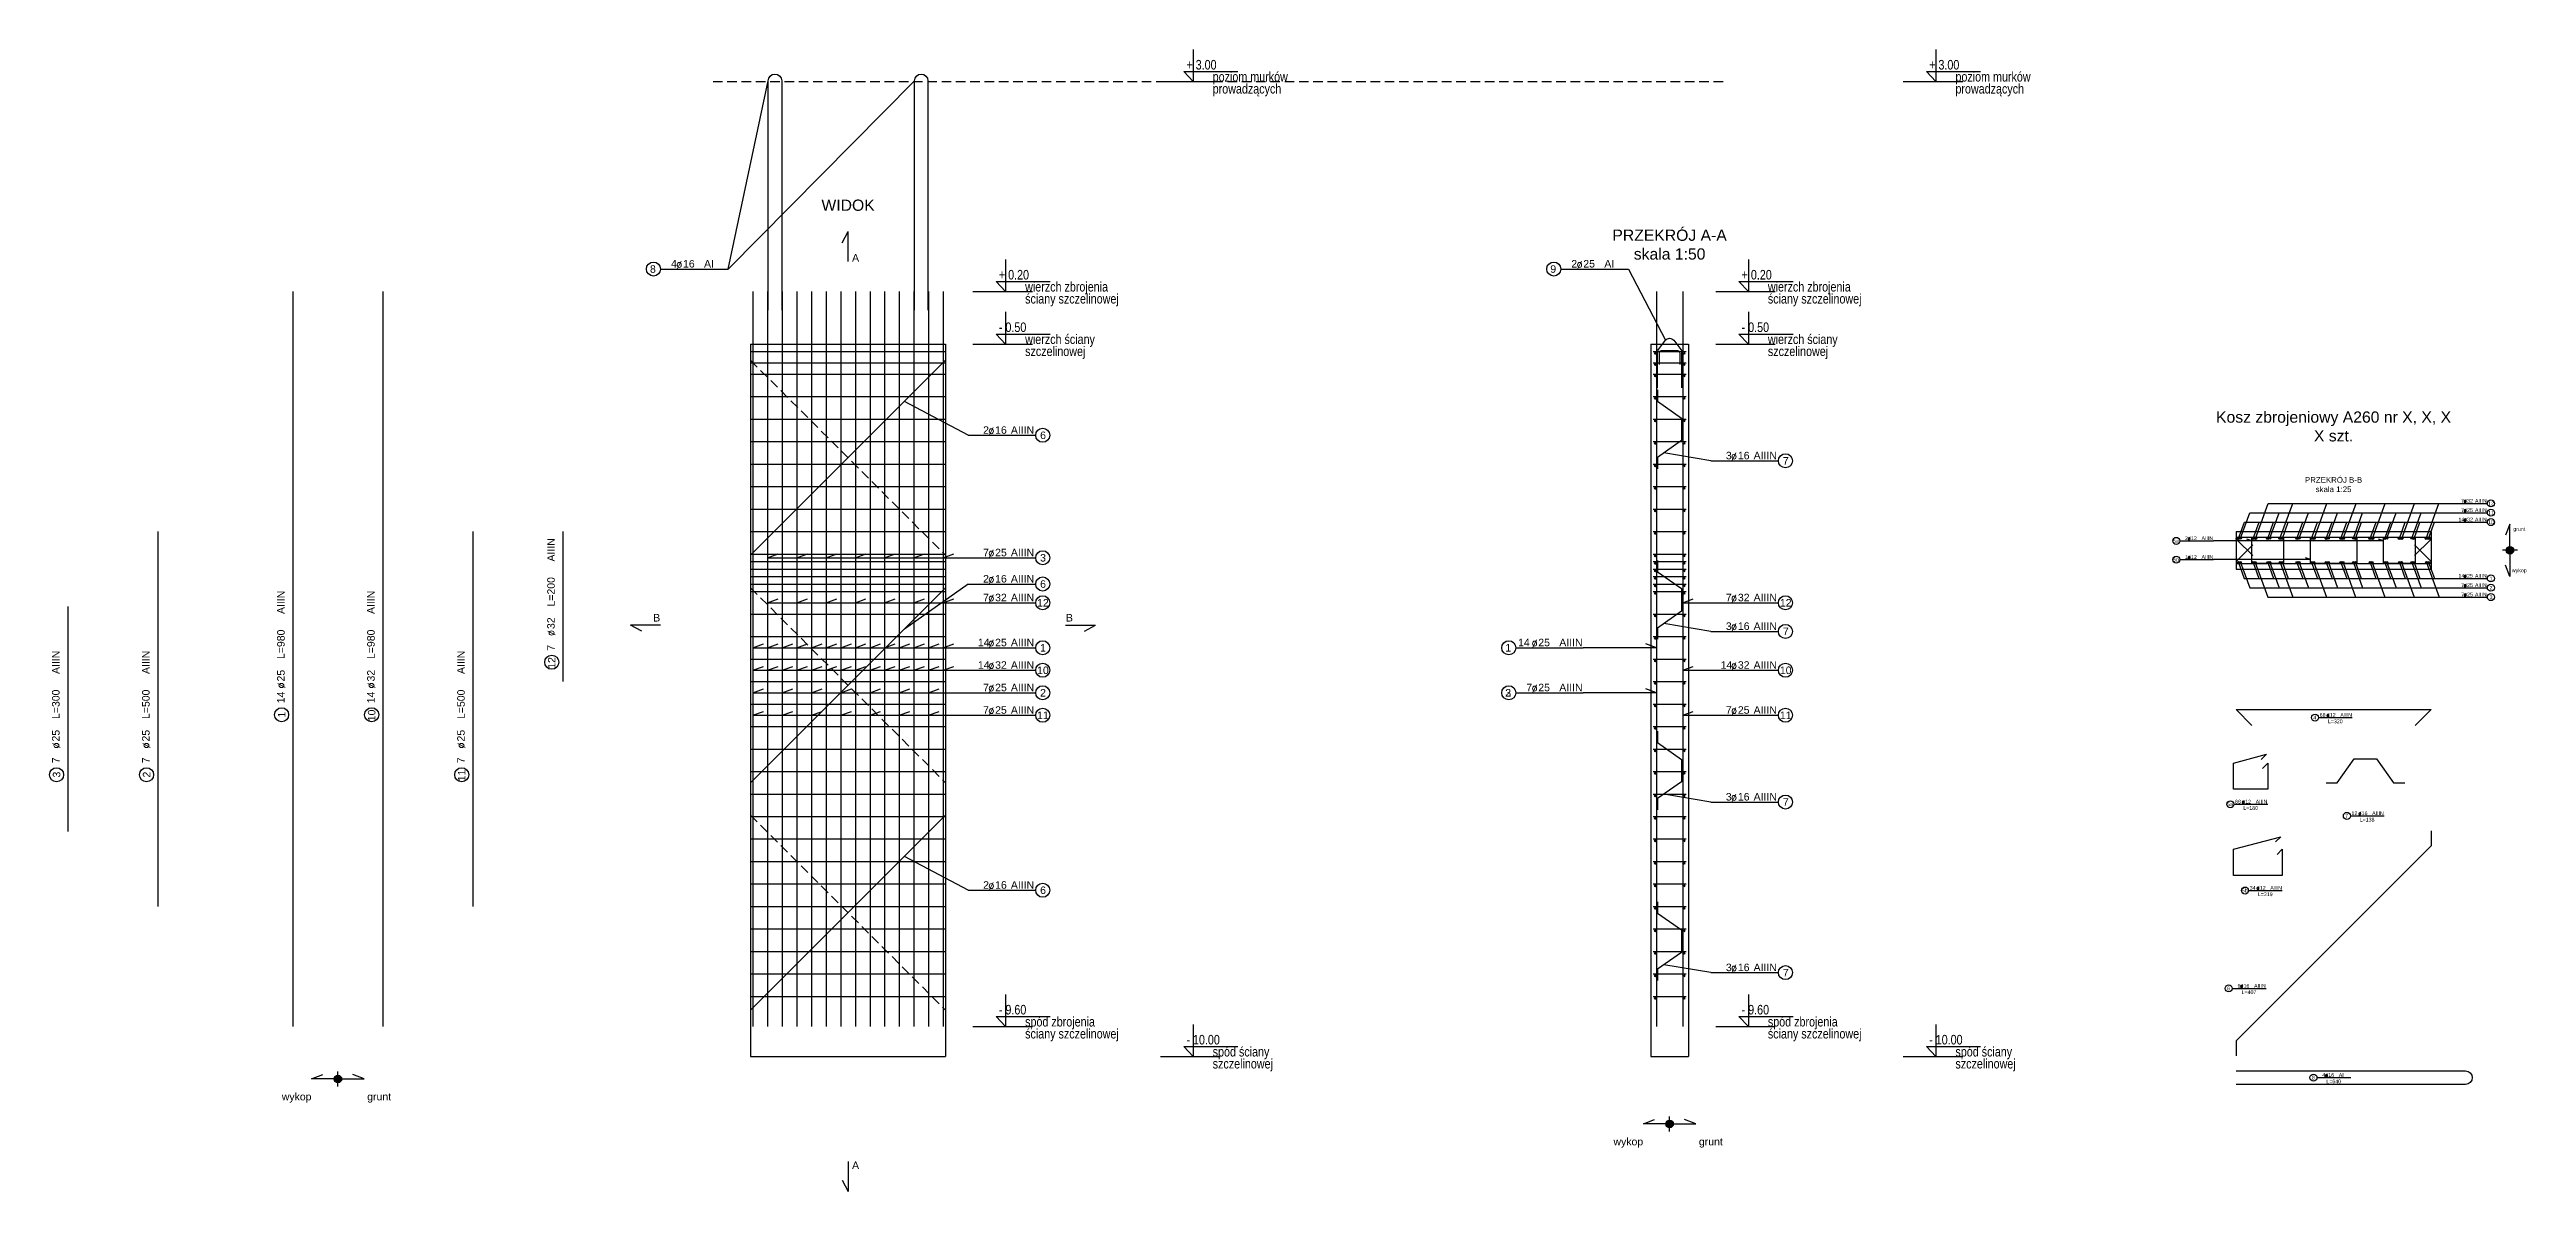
# Model space of a CAD drawing. Extents: x -5033 to 9347, y -16423 to -2430.
# Drawn here: x -1934 to 1367, y -12523 to -11000 of the extents above; entities that cross this region are included whole.
import ezdxf
from ezdxf.enums import TextEntityAlignment as Align

# ---------------------------------------------------------------- set-up
doc = ezdxf.new("R2010")
doc.units = 0
doc.header["$MEASUREMENT"] = 0
doc.linetypes.add('DASHED', pattern=[19.05, 12.7, -6.35])
for name, color, linetype in [('__SOL-KOTY_WYSOKOSCIOWE', 4, 'CONTINUOUS'), ('__SOL-OPISY', 4, 'CONTINUOUS'), ('__SOL-PRZERYWANA', 253, 'DASHED'), ('__SOL-WIDOK', 4, 'CONTINUOUS'), ('__SOL-ZBROJENIE', 3, 'CONTINUOUS')]:
    doc.layers.add(name, color=color, linetype=linetype)
doc.styles.add('ARIAL', font='arial.ttf', dxfattribs={"height": 2.5})
doc.styles.add('SIMPLEX', font='SIMPLEX.SHX', dxfattribs={"width": 0.8})
doc.styles.get("Standard").update_dxf_attribs({"font": 'arial.ttf'})

msp = doc.modelspace()

# ---------------------------------------------------------------- texts
at = {"layer": '__SOL-OPISY', "width": 2500, "attachment_point": 5}
for s, insert, char_height in [('\\P\\PWIDOK\\P', (-870, -11183), 15), ('\\P\\P\\PPRZEKRÓJ A-A\\Pskala 1:50\\P', (225, -11223), 15), ('A\\P', (-860, -11278), 10), ('Kosz zbrojeniowy A260 nr X, X, X\\PX szt.\\P', (1110, -11503), 15), ('PRZEKRÓJ B-B\\Pskala 1:25\\P', (1110, -11580.5), 7.5), ('grunt\\P', (1357.5, -11640.5), 5), ('wykop\\P', (1357.5, -11695.5), 5), ('B\\P', (-1125, -11758), 10), ('B\\P', (-575, -11758), 10), ('wykop\\P', (-1605, -12398), 10), ('grunt\\P', (-1495, -12398), 10), ('wykop\\P', (170, -12458), 10), ('grunt\\P', (280, -12458), 10), ('A\\P', (-860, -12488), 10)]:
    msp.add_mtext(s, dxfattribs=dict(at, insert=insert, char_height=char_height))

# ---------------------------------------------------------------- blocks, each defined once
blk = doc.blocks.new('OPIS_PRET_BEZ_LINII')
at = {"layer": '__SOL-OPISY'}
blk.add_circle((25.7, 0), 9.36, dxfattribs=at)
at = {"layer": '__SOL-OPISY', "style": 'SIMPLEX', "width": 0.9}
blk.add_text(' %%c ', height=10, dxfattribs=at).set_placement((64.7, -4.8), align=Align.CENTER)
at = {"layer": '__SOL-OPISY', "style": 'ARIAL', "width": 0.8}
blk.add_attdef('NUMER', text='', height=10, dxfattribs=at).set_placement((25.7, 0), align=Align.MIDDLE)
blk.add_attdef('ILOSC', text='', height=10, dxfattribs=at).set_placement((56.9, -5.1), align=Align.RIGHT)
for tag, p in [('SREDNICA', (71, -5.1)), ('DLUGOSC', (95.1, -5.2)), ('STAL', (144.7, -5.2))]:
    blk.add_attdef(tag, p, '', height=10, dxfattribs=at)
blk = doc.blocks.new('OPIS_PRAWY')
at = {"layer": '__SOL-OPISY'}
blk.add_line((0, 0), (90, 0), dxfattribs=at)
blk.add_circle((99.4, 0), 9.36, dxfattribs=at)
at = {"layer": '__SOL-OPISY', "style": 'SIMPLEX', "width": 0.9}
blk.add_text(' %%c ', height=10, dxfattribs=at).set_placement((20.9, 0.5))
at = {"layer": '__SOL-OPISY', "style": 'ARIAL', "width": 0.8}
blk.add_attdef('ILOSC', text='', height=10, dxfattribs=at).set_placement((27.1, 0.1), align=Align.RIGHT)
for tag, p in [('SREDNICA', (35.4, 0.1)), ('STAL', (58.4, 0.5))]:
    blk.add_attdef(tag, p, '', height=10, dxfattribs=at)
for tag, p in [('NUMER', (99.4, 0)), ('DLUGOSC', (52.8, -6.1))]:
    blk.add_attdef(tag, text='', height=10, dxfattribs=at).set_placement(p, align=Align.MIDDLE)
blk = doc.blocks.new('OPIS_LEWY')
at = {"layer": '__SOL-OPISY'}
blk.add_line((-90, 0), (0, 0), dxfattribs=at)
blk.add_circle((-99.4, 0), 9.36, dxfattribs=at)
at = {"layer": '__SOL-OPISY', "style": 'SIMPLEX', "width": 0.9}
blk.add_text(' %%c ', height=10, dxfattribs=at).set_placement((-75, 0.5))
at = {"layer": '__SOL-OPISY', "style": 'ARIAL', "width": 0.8}
for tag, p in [('NUMER', (-99.4, 0)), ('DLUGOSC', (-58.9, -6.6))]:
    blk.add_attdef(tag, text='', height=10, dxfattribs=at).set_placement(p, align=Align.MIDDLE)
blk.add_attdef('ILOSC', text='', height=10, dxfattribs=at).set_placement((-74, 0.1), align=Align.RIGHT)
for tag, p in [('SREDNICA', (-65.8, 0.1)), ('STAL', (-42.7, 0.3))]:
    blk.add_attdef(tag, p, '', height=10, dxfattribs=at)
blk = doc.blocks.new('KOTA')
at = {"layer": '__SOL-KOTY_WYSOKOSCIOWE'}
for p, q in [((0, 33.4), (0, 0)), ((-34, 0), (28, 0)), ((0, 0), (-9.9, 10.4)), ((-9.9, 10.4), (46.5, 10.4))]:
    blk.add_line(p, q, dxfattribs=at)
at = {"layer": '__SOL-KOTY_WYSOKOSCIOWE', "style": 'ARIAL', "width": 0.8}
blk.add_attdef('RZEDNA', (500.5, 15.9), '', height=10.4, dxfattribs=at)

# ---------------------------------------------------------------- hatches: boundary and pattern name
at = {"layer": '__SOL-OPISY'}
for points in [[(1350, -11668, 1), (1340, -11668, 1)], [(-1545, -12373, 1), (-1555, -12373, 1)], [(230, -12433, 1), (220, -12433, 1)]]:
    msp.add_hatch(color=256, dxfattribs=at).paths.add_polyline_path(points)
at = {"layer": '__SOL-ZBROJENIE'}
for points in [[(207.2, -11405.5, 1), (204.8, -11405.5, 1)], [(207.2, -11420.5, 1), (204.8, -11420.5, 1)], [(245.2, -11405.5, 1), (242.8, -11405.5, 1)], [(245.2, -11420.5, 1), (242.8, -11420.5, 1)], [(207.2, -11435.5, 1), (204.8, -11435.5, 1)], [(245.2, -11435.5, 1), (242.8, -11435.5, 1)], [(207.2, -11465.5, 1), (204.8, -11465.5, 1)], [(245.2, -11465.5, 1), (242.8, -11465.5, 1)], [(207.2, -11495.5, 1), (204.8, -11495.5, 1)], [(245.2, -11495.5, 1), (242.8, -11495.5, 1)], [(207.2, -11525.5, 1), (204.8, -11525.5, 1)], [(207.2, -11555.5, 1), (204.8, -11555.5, 1)], [(245.2, -11525.5, 1), (242.8, -11525.5, 1)], [(245.2, -11555.5, 1), (242.8, -11555.5, 1)], [(207.2, -11585.5, 1), (204.8, -11585.5, 1)], [(245.2, -11585.5, 1), (242.8, -11585.5, 1)], [(207.2, -11615.5, 1), (204.8, -11615.5, 1)], [(245.2, -11615.5, 1), (242.8, -11615.5, 1)], [(207.2, -11645.5, 1), (204.8, -11645.5, 1)], [(245.2, -11645.5, 1), (242.8, -11645.5, 1)], [(984.85, -11652.1, 1), (981.65, -11652.1, 1)], [(987.35, -11651.8, 1), (984.85, -11651.8, 1)], [(1004.35, -11652.1, 1), (1001.15, -11652.1, 1)], [(1007.55, -11652.1, 1), (1004.35, -11652.1, 1)], [(1023.85, -11652.1, 1), (1020.65, -11652.1, 1)], [(1026.35, -11651.8, 1), (1023.85, -11651.8, 1)], [(1040.15, -11652.1, 1), (1036.95, -11652.1, 1)], [(1043.35, -11652.1, 1), (1040.15, -11652.1, 1)], [(1062.85, -11652.1, 1), (1059.65, -11652.1, 1)], [(1065.35, -11651.8, 1), (1062.85, -11651.8, 1)], [(1082.35, -11652.1, 1), (1079.15, -11652.1, 1)], [(1085.55, -11652.1, 1), (1082.35, -11652.1, 1)], [(1101.85, -11652.1, 1), (1098.65, -11652.1, 1)], [(1104.35, -11651.8, 1), (1101.85, -11651.8, 1)], [(1121.35, -11652.1, 1), (1118.15, -11652.1, 1)], [(1124.55, -11652.1, 1), (1121.35, -11652.1, 1)], [(1137.65, -11651.8, 1), (1135.15, -11651.8, 1)], [(1140.85, -11652.1, 1), (1137.65, -11652.1, 1)], [(1160.35, -11652.1, 1), (1157.15, -11652.1, 1)], [(1163.55, -11652.1, 1), (1160.35, -11652.1, 1)], [(1179.85, -11652.1, 1), (1176.65, -11652.1, 1)], [(1182.35, -11651.8, 1), (1179.85, -11651.8, 1)], [(1199.35, -11652.1, 1), (1196.15, -11652.1, 1)], [(1202.55, -11652.1, 1), (1199.35, -11652.1, 1)], [(1215.65, -11651.8, 1), (1213.15, -11651.8, 1)], [(1218.85, -11652.1, 1), (1215.65, -11652.1, 1)], [(1235.15, -11652.1, 1), (1231.95, -11652.1, 1)], [(1238.35, -11652.1, 1), (1235.15, -11652.1, 1)], [(207.2, -11675.5, 1), (204.8, -11675.5, 1)], [(207.2, -11685.5, 1), (204.8, -11685.5, 1)], [(245.2, -11675.5, 1), (242.8, -11675.5, 1)], [(245.2, -11685.5, 1), (242.8, -11685.5, 1)], [(984.5, -11684.2, 1), (982, -11684.2, 1)], [(987.35, -11684.2, 1), (984.85, -11684.2, 1)], [(1004, -11684.2, 1), (1001.5, -11684.2, 1)], [(1006.85, -11684.2, 1), (1004.35, -11684.2, 1)], [(1023.5, -11684.2, 1), (1021, -11684.2, 1)], [(1026.35, -11684.2, 1), (1023.85, -11684.2, 1)], [(1040.15, -11684.2, 1), (1037.65, -11684.2, 1)], [(1043, -11684.2, 1), (1040.5, -11684.2, 1)], [(1062.5, -11684.2, 1), (1060, -11684.2, 1)], [(1065.35, -11684.2, 1), (1062.85, -11684.2, 1)], [(1082, -11684.2, 1), (1079.5, -11684.2, 1)], [(1084.85, -11684.2, 1), (1082.35, -11684.2, 1)], [(1101.5, -11684.2, 1), (1099, -11684.2, 1)], [(1104.35, -11684.2, 1), (1101.85, -11684.2, 1)], [(1121, -11684.2, 1), (1118.5, -11684.2, 1)], [(1123.85, -11684.2, 1), (1121.35, -11684.2, 1)], [(1137.65, -11684.2, 1), (1135.15, -11684.2, 1)], [(1140.5, -11684.2, 1), (1138, -11684.2, 1)], [(1160, -11684.2, 1), (1157.5, -11684.2, 1)], [(1162.85, -11684.2, 1), (1160.35, -11684.2, 1)], [(1179.5, -11684.2, 1), (1177, -11684.2, 1)], [(1182.35, -11684.2, 1), (1179.85, -11684.2, 1)], [(1199, -11684.2, 1), (1196.5, -11684.2, 1)], [(1201.85, -11684.2, 1), (1199.35, -11684.2, 1)], [(1215.65, -11684.2, 1), (1213.15, -11684.2, 1)], [(1218.5, -11684.2, 1), (1216, -11684.2, 1)], [(1235.15, -11684.2, 1), (1232.65, -11684.2, 1)], [(1238, -11684.2, 1), (1235.5, -11684.2, 1)], [(207.2, -11695.5, 1), (204.8, -11695.5, 1)], [(207.2, -11705.5, 1), (204.8, -11705.5, 1)], [(207.2, -11715.5, 1), (204.8, -11715.5, 1)], [(245.2, -11695.5, 1), (242.8, -11695.5, 1)], [(245.2, -11705.5, 1), (242.8, -11705.5, 1)], [(245.2, -11715.5, 1), (242.8, -11715.5, 1)], [(207.2, -11725.5, 1), (204.8, -11725.5, 1)], [(245.2, -11725.5, 1), (242.8, -11725.5, 1)], [(207.2, -11755.5, 1), (204.8, -11755.5, 1)], [(207.2, -11785.5, 1), (204.8, -11785.5, 1)], [(245.2, -11755.5, 1), (242.8, -11755.5, 1)], [(245.2, -11785.5, 1), (242.8, -11785.5, 1)], [(207.2, -11815.5, 1), (204.8, -11815.5, 1)], [(245.2, -11815.5, 1), (242.8, -11815.5, 1)], [(207.2, -11845.5, 1), (204.8, -11845.5, 1)], [(245.2, -11845.5, 1), (242.8, -11845.5, 1)], [(207.2, -11875.5, 1), (204.8, -11875.5, 1)], [(245.2, -11875.5, 1), (242.8, -11875.5, 1)], [(207.2, -11905.5, 1), (204.8, -11905.5, 1)], [(245.2, -11905.5, 1), (242.8, -11905.5, 1)], [(207.2, -11935.5, 1), (204.8, -11935.5, 1)], [(245.2, -11935.5, 1), (242.8, -11935.5, 1)], [(207.2, -11965.5, 1), (204.8, -11965.5, 1)], [(245.2, -11965.5, 1), (242.8, -11965.5, 1)], [(207.2, -11995.5, 1), (204.8, -11995.5, 1)], [(245.2, -11995.5, 1), (242.8, -11995.5, 1)], [(207.2, -12025.5, 1), (204.8, -12025.5, 1)], [(245.2, -12025.5, 1), (242.8, -12025.5, 1)], [(207.2, -12055.5, 1), (204.8, -12055.5, 1)], [(245.2, -12055.5, 1), (242.8, -12055.5, 1)], [(207.2, -12085.5, 1), (204.8, -12085.5, 1)], [(207.2, -12115.5, 1), (204.8, -12115.5, 1)], [(245.2, -12085.5, 1), (242.8, -12085.5, 1)], [(245.2, -12115.5, 1), (242.8, -12115.5, 1)], [(207.2, -12145.5, 1), (204.8, -12145.5, 1)], [(245.2, -12145.5, 1), (242.8, -12145.5, 1)], [(207.2, -12175.5, 1), (204.8, -12175.5, 1)], [(245.2, -12175.5, 1), (242.8, -12175.5, 1)], [(207.2, -12205.5, 1), (204.8, -12205.5, 1)], [(245.2, -12205.5, 1), (242.8, -12205.5, 1)], [(207.2, -12235.5, 1), (204.8, -12235.5, 1)], [(245.2, -12235.5, 1), (242.8, -12235.5, 1)], [(207.2, -12265.5, 1), (204.8, -12265.5, 1)], [(245.2, -12265.5, 1), (242.8, -12265.5, 1)]]:
    msp.add_hatch(color=256, dxfattribs=at).paths.add_polyline_path(points)

# ---------------------------------------------------------------- linework, layer by layer
at = {"layer": '__SOL-OPISY'}
for p, q in [((-1030, -11293), (-976.5, -11042)), ((-1030, -11293), (-781.5, -11042)), ((-878, -11258), (-870, -11243)), ((-870, -11283), (-870, -11243)), ((170, -11293), (219.4, -11387.9)), ((-710, -11514.7), (-795, -11469.7)), ((280, -11548.7), (217.52, -11538.2)), ((986.1, -11651.8), (998.38, -11618)), ((998.38, -11618), (1270, -11618)), ((1005.95, -11652.1), (1022.91, -11605.5)), ((1022.91, -11605.5), (1270, -11605.5)), ((1025.1, -11651.8), (1037.38, -11618)), ((1038.55, -11652.1), (1055.51, -11605.5)), ((1064.1, -11651.8), (1076.38, -11618)), ((1083.95, -11652.1), (1100.91, -11605.5)), ((1103.1, -11651.8), (1115.38, -11618)), ((1122.95, -11652.1), (1139.91, -11605.5)), ((1136.4, -11651.8), (1148.68, -11618)), ((1161.95, -11652.1), (1178.91, -11605.5)), ((1181.1, -11651.8), (1193.38, -11618)), ((1200.95, -11652.1), (1217.91, -11605.5)), ((1214.4, -11651.8), (1226.68, -11618)), ((1233.55, -11652.1), (1250.51, -11605.5)), ((983.25, -11652.1), (991.11, -11630.5)), ((991.11, -11630.5), (1270, -11630.5)), ((1001.15, -11655.5), (994.57, -11653.1)), ((1002.75, -11652.1), (1010.61, -11630.5)), ((1022.25, -11652.1), (1030.11, -11630.5)), ((1041.75, -11652.1), (1049.61, -11630.5)), ((1061.25, -11652.1), (1069.11, -11630.5)), ((1080.75, -11652.1), (1088.61, -11630.5)), ((1100.25, -11652.1), (1108.11, -11630.5)), ((1119.75, -11652.1), (1127.61, -11630.5)), ((1139.25, -11652.1), (1147.11, -11630.5)), ((1158.75, -11652.1), (1166.61, -11630.5)), ((1176.65, -11655.5), (1170.07, -11653.1)), ((1178.25, -11652.1), (1186.11, -11630.5)), ((1197.75, -11652.1), (1205.61, -11630.5)), ((1217.25, -11652.1), (1225.11, -11630.5)), ((1236.75, -11652.1), (1244.61, -11630.5)), ((1345, -11633), (1339, -11648)), ((1345, -11668), (1345, -11633)), ((-977.25, -11678), (-963.15, -11672.9)), ((-977.25, -11678), (-710, -11678)), ((-938.25, -11678), (-924.15, -11672.9)), ((-899.25, -11678), (-885.15, -11672.9)), ((-860.25, -11678), (-846.15, -11672.9)), ((-821.25, -11678), (-807.15, -11672.9)), ((-782.25, -11678), (-768.15, -11672.9)), ((-743.25, -11678), (-729.15, -11672.9)), ((1176.65, -11655.5), (950, -11655.5)), ((1079.15, -11680.5), (950, -11680.5)), ((983.25, -11684.2), (990.98, -11705.5)), ((986.1, -11684.2), (998.38, -11718)), ((1002.75, -11684.2), (1010.48, -11705.5)), ((1005.6, -11684.2), (1022.43, -11730.5)), ((1022.25, -11684.2), (1029.98, -11705.5)), ((1025.1, -11684.2), (1037.38, -11718)), ((1038.9, -11684.2), (1055.73, -11730.5)), ((1041.75, -11684.2), (1049.48, -11705.5)), ((1061.25, -11684.2), (1068.98, -11705.5)), ((1064.1, -11684.2), (1076.38, -11718)), ((1079.15, -11680.5), (1072.57, -11678.1)), ((1080.75, -11684.2), (1088.48, -11705.5)), ((1083.6, -11684.2), (1100.43, -11730.5)), ((1100.25, -11684.2), (1107.98, -11705.5)), ((1103.1, -11684.2), (1115.38, -11718)), ((1119.75, -11684.2), (1127.48, -11705.5)), ((1122.6, -11684.2), (1139.43, -11730.5)), ((1136.4, -11684.2), (1148.68, -11718)), ((1139.25, -11684.2), (1146.98, -11705.5)), ((1158.75, -11684.2), (1166.48, -11705.5)), ((1161.6, -11684.2), (1178.43, -11730.5)), ((1178.25, -11684.2), (1185.98, -11705.5)), ((1181.1, -11684.2), (1193.38, -11718)), ((1197.75, -11684.2), (1205.48, -11705.5)), ((1200.6, -11684.2), (1217.43, -11730.5)), ((1214.4, -11684.2), (1226.68, -11718)), ((1217.25, -11684.2), (1224.98, -11705.5)), ((1233.9, -11684.2), (1250.73, -11730.5)), ((1236.75, -11684.2), (1244.48, -11705.5)), ((1355, -11668), (1335, -11668)), ((1345, -11668), (1345, -11703)), ((-710, -11713), (-795, -11773)), ((990.98, -11705.5), (1270, -11705.5)), ((998.38, -11718), (1270, -11718)), ((1345, -11703), (1339, -11688)), ((-977.25, -11738), (-963.15, -11732.9)), ((-977.25, -11738), (-710, -11738)), ((-938.25, -11738), (-924.15, -11732.9)), ((-899.25, -11738), (-885.15, -11732.9)), ((-860.25, -11738), (-846.15, -11732.9)), ((-821.25, -11738), (-807.15, -11732.9)), ((-782.25, -11738), (-768.15, -11732.9)), ((-743.25, -11738), (-729.15, -11732.9)), ((242.5, -11738), (256.6, -11732.9)), ((242.5, -11738), (280, -11738)), ((1022.43, -11730.5), (1270, -11730.5)), ((-1120, -11768), (-1160, -11768)), ((-1145, -11776), (-1160, -11768)), ((-580, -11768), (-540, -11768)), ((-555, -11776), (-540, -11768)), ((280, -11776.2), (217.52, -11765.7)), ((-996.75, -11798), (-982.65, -11792.9)), ((-996.75, -11798), (-710, -11798)), ((-977.25, -11798), (-963.15, -11792.9)), ((-957.75, -11798), (-943.65, -11792.9)), ((-938.25, -11798), (-924.15, -11792.9)), ((-918.75, -11798), (-904.65, -11792.9)), ((-899.25, -11798), (-885.15, -11792.9)), ((-879.75, -11798), (-865.65, -11792.9)), ((-860.25, -11798), (-846.15, -11792.9)), ((-840.75, -11798), (-826.65, -11792.9)), ((-821.25, -11798), (-807.15, -11792.9)), ((-801.75, -11798), (-787.65, -11792.9)), ((-782.25, -11798), (-768.15, -11792.9)), ((-762.75, -11798), (-748.65, -11792.9)), ((-743.25, -11798), (-729.15, -11792.9)), ((207.5, -11798), (110, -11798)), ((207.5, -11798), (193.41, -11792.9)), ((-996.75, -11828), (-982.65, -11822.9)), ((-996.75, -11828), (-710, -11828)), ((-977.25, -11828), (-963.15, -11822.9)), ((-957.75, -11828), (-943.65, -11822.9)), ((-938.25, -11828), (-924.15, -11822.9)), ((-918.75, -11828), (-904.65, -11822.9)), ((-899.25, -11828), (-885.15, -11822.9)), ((-879.75, -11828), (-865.65, -11822.9)), ((-860.25, -11828), (-846.15, -11822.9)), ((-840.75, -11828), (-826.65, -11822.9)), ((-821.25, -11828), (-807.15, -11822.9)), ((-801.75, -11828), (-787.65, -11822.9)), ((-782.25, -11828), (-768.15, -11822.9)), ((-762.75, -11828), (-748.65, -11822.9)), ((-743.25, -11828), (-729.15, -11822.9)), ((242.5, -11828), (256.6, -11822.9)), ((242.5, -11828), (280, -11828)), ((-996.75, -11858), (-982.65, -11852.9)), ((-996.75, -11858), (-710, -11858)), ((-996.75, -11888), (-982.65, -11882.9)), ((-957.75, -11858), (-943.65, -11852.9)), ((-957.75, -11888), (-943.65, -11882.9)), ((-918.75, -11858), (-904.65, -11852.9)), ((-918.75, -11888), (-904.65, -11882.9)), ((-879.75, -11858), (-865.65, -11852.9)), ((-879.75, -11888), (-865.65, -11882.9)), ((-840.75, -11858), (-826.65, -11852.9)), ((-840.75, -11888), (-826.65, -11882.9)), ((-801.75, -11858), (-787.65, -11852.9)), ((-801.75, -11888), (-787.65, -11882.9)), ((-762.75, -11858), (-748.65, -11852.9)), ((-762.75, -11888), (-748.65, -11882.9)), ((207.5, -11858), (110, -11858)), ((207.5, -11858), (110, -11858)), ((207.5, -11858), (193.41, -11852.9)), ((207.5, -11858), (193.41, -11852.9)), ((242.5, -11888), (256.6, -11882.9)), ((-996.75, -11888), (-710, -11888)), ((242.5, -11888), (280, -11888)), ((280, -12003.7), (217.52, -11993.2)), ((-710, -12121.3), (-795, -12076.3)), ((280, -12231.2), (217.52, -12220.7)), ((-1585, -12373), (-1570, -12367)), ((-1550, -12373), (-1585, -12373)), ((-1550, -12383), (-1550, -12363)), ((-1550, -12373), (-1515, -12373)), ((-1515, -12373), (-1530, -12367)), ((190, -12433), (205, -12427)), ((225, -12433), (190, -12433)), ((225, -12443), (225, -12423)), ((225, -12433), (260, -12433)), ((260, -12433), (245, -12427)), ((-878, -12508), (-870, -12523)), ((-870, -12483), (-870, -12523))]:
    msp.add_line(p, q, dxfattribs=at)
for centre in [(1345, -11668), (-1550, -12373), (225, -12433)]:
    msp.add_circle(centre, 5, dxfattribs=at)
at = {"layer": '__SOL-PRZERYWANA'}
msp.add_line((-1050, -11043), (300, -11043), dxfattribs=at)
for points in [[(-1000, -11394.7), (-1000, -11414.7), (-740, -11674.7), (-740, -11694.7)], [(-1000, -11698), (-1000, -11718), (-740, -11978), (-740, -11998)], [(-1000, -12001.3), (-1000, -12021.3), (-740, -12281.3), (-740, -12301.3)]]:
    msp.add_lwpolyline(points, dxfattribs=at)
at = {"layer": '__SOL-WIDOK'}
for p, q in [((-1000, -11393), (-1000, -12343)), ((-1000, -11393), (-740, -11393)), ((-740, -11393), (-740, -12343)), ((200, -11393), (200, -12343)), ((200, -11393), (250, -11393)), ((250, -11393), (250, -12343)), ((980, -11643), (980, -11693)), ((980, -11643), (1240, -11643)), ((1240, -11643), (1240, -11693)), ((980, -11693), (1240, -11693)), ((-1000, -12343), (-740, -12343)), ((200, -12343), (250, -12343))]:
    msp.add_line(p, q, dxfattribs=at)
at = {"layer": '__SOL-ZBROJENIE'}
for p, q in [((-1610, -11323), (-1610, -12303)), ((-1490, -11323), (-1490, -12303)), ((-996.75, -11323), (-996.75, -12303)), ((-977.25, -11323), (-977.25, -12303)), ((-957.75, -11323), (-957.75, -12303)), ((-938.25, -11323), (-938.25, -12303)), ((-918.75, -11323), (-918.75, -12303)), ((-899.25, -11323), (-899.25, -12303)), ((-879.75, -11323), (-879.75, -12303)), ((-860.25, -11323), (-860.25, -12303)), ((-840.75, -11323), (-840.75, -12303)), ((-821.25, -11323), (-821.25, -12303)), ((-801.75, -11323), (-801.75, -12303)), ((-782.25, -11323), (-782.25, -12303)), ((-762.75, -11323), (-762.75, -12303)), ((-743.25, -11323), (-743.25, -12303)), ((207.5, -11323), (207.5, -12303)), ((242.5, -11323), (242.5, -12303)), ((-1000, -11403), (-740, -11403)), ((-1000, -11418), (-740, -11418)), ((203, -11403), (247, -11403)), ((203, -11418), (247, -11418)), ((-1000, -11433), (-740, -11433)), ((203, -11433), (247, -11433)), ((-1000, -11463), (-740, -11463)), ((203, -11463), (247, -11463)), ((-1000, -11493), (-740, -11493)), ((203, -11493), (247, -11493)), ((-1000, -11523), (-740, -11523)), ((-1000, -11553), (-740, -11553)), ((203, -11523), (247, -11523)), ((203, -11553), (247, -11553)), ((-1000, -11583), (-740, -11583)), ((203, -11583), (247, -11583)), ((-1000, -11613), (-740, -11613)), ((203, -11613), (247, -11613)), ((-1790, -11643), (-1790, -12143)), ((-1370, -11643), (-1370, -12143)), ((-1250, -11643), (-1250, -11843)), ((-1000, -11643), (-740, -11643)), ((203, -11643), (247, -11643)), ((-1000, -11673), (-740, -11673)), ((-1000, -11683), (-740, -11683)), ((203, -11673), (247, -11673)), ((203, -11683), (247, -11683)), ((-1000, -11693), (-740, -11693)), ((-1000, -11703), (-740, -11703)), ((-1000, -11713), (-740, -11713)), ((203, -11693), (247, -11693)), ((203, -11703), (247, -11703)), ((203, -11713), (247, -11713)), ((-1910, -11743), (-1910, -12043)), ((-1000, -11723), (-740, -11723)), ((-1000, -11753), (-740, -11753)), ((203, -11723), (247, -11723)), ((203, -11753), (247, -11753)), ((-1000, -11783), (-740, -11783)), ((203, -11783), (247, -11783)), ((-1000, -11813), (-740, -11813)), ((203, -11813), (247, -11813)), ((-1000, -11843), (-740, -11843)), ((203, -11843), (247, -11843)), ((-1000, -11873), (-740, -11873)), ((203, -11873), (247, -11873)), ((-1000, -11903), (-740, -11903)), ((203, -11903), (247, -11903)), ((-1000, -11933), (-740, -11933)), ((203, -11933), (247, -11933)), ((-1000, -11963), (-740, -11963)), ((203, -11963), (247, -11963)), ((-1000, -11993), (-740, -11993)), ((203, -11993), (247, -11993)), ((-1000, -12023), (-740, -12023)), ((203, -12023), (247, -12023)), ((-1000, -12053), (-740, -12053)), ((-1000, -12083), (-740, -12083)), ((203, -12053), (247, -12053)), ((203, -12083), (247, -12083)), ((-1000, -12113), (-740, -12113)), ((203, -12113), (247, -12113)), ((-1000, -12143), (-740, -12143)), ((203, -12143), (247, -12143)), ((-1000, -12173), (-740, -12173)), ((203, -12173), (247, -12173)), ((-1000, -12203), (-740, -12203)), ((203, -12203), (247, -12203)), ((-1000, -12233), (-740, -12233)), ((203, -12233), (247, -12233)), ((-1000, -12263), (-740, -12263)), ((203, -12263), (247, -12263))]:
    msp.add_line(p, q, dxfattribs=at)
for points in [[(-976.5, -11347.9), (-976.5, -11042, -1), (-958.5, -11042), (-958.5, -11347.9)], [(-781.5, -11347.9), (-781.5, -11042, -1), (-763.5, -11042), (-763.5, -11347.9)], [(209, -11451.5), (209, -11403, -0.16), (210, -11400.4), (219.4, -11387.9, -0.45), (230.6, -11387.9), (240, -11400.4, -0.16), (241, -11403), (241, -11451.5)], [(211.5, -11420.5), (211.5, -11405.5, -0.48), (215.5, -11401.5), (234.5, -11401.5, -0.48), (238.5, -11405.5), (238.5, -11420.5)], [(1002.21, -11675.2), (981, -11654, -0.7), (981.5, -11650.5), (1238.5, -11650.5, -0.7), (1239, -11654), (1217.79, -11675.2)], [(1002.21, -11675.2), (981, -11654, -0.7), (981.5, -11650.5), (1238.5, -11650.5, -0.7), (1239, -11654), (1217.79, -11675.2)], [(1002.21, -11660.8), (981, -11682, 0.7), (981.5, -11685.5), (1238.5, -11685.5, 0.7), (1239, -11682), (1217.79, -11660.8)], [(1002.21, -11660.8), (981, -11682, 0.7), (981.5, -11685.5), (1238.5, -11685.5, 0.7), (1239, -11682), (1217.79, -11660.8)], [(980, -12362.2), (1285.86, -12362.2, -1), (1285.86, -12380.2), (980, -12380.2)]]:
    msp.add_lwpolyline(points, format="xyb", dxfattribs=at)
for points in [[(-740, -11394.7), (-740, -11414.7), (-1000, -11674.7), (-1000, -11694.7)], [(209, -11454.3), (209, -11469.3), (241, -11491.8), (241, -11521.8), (209, -11544.2), (209, -11559.2)], [(209, -11681.8), (209, -11696.8), (241, -11719.2), (241, -11749.2), (209, -11771.7), (209, -11786.7)], [(-740, -11698), (-740, -11718), (-1000, -11978), (-1000, -11998)], [(1001.21, -11901.7), (980, -11880.5), (1240, -11880.5), (1218.79, -11901.7)], [(209, -11909.3), (209, -11924.3), (241, -11946.8), (241, -11976.8), (209, -11999.2), (209, -12014.2)], [(1015.13, -11958.8), (1022.2, -11951.7), (1022.2, -11986.7), (976.8, -11986.7), (976.8, -11951.7), (1020.65, -11940), (1013.58, -11947)], [(1100, -11978.2), (1115, -11978.2), (1137.41, -11946.2), (1167.41, -11946.2), (1189.81, -11978.2), (1204.81, -11978.2)], [(-740, -12001.3), (-740, -12021.3), (-1000, -12281.3), (-1000, -12301.3)], [(1034.63, -12073.8), (1041.7, -12066.7), (1041.7, -12101.7), (976.8, -12101.7), (976.8, -12066.7), (1039.49, -12049.9), (1032.42, -12057)], [(1240, -12042.2), (1240, -12062.2), (980, -12322.2), (980, -12342.2)], [(209, -12136.8), (209, -12151.8), (241, -12174.2), (241, -12204.2), (209, -12226.7), (209, -12241.7)]]:
    msp.add_lwpolyline(points, dxfattribs=at)
for points in [[(1001.65, -11650.5), (1042.85, -11650.5, -0.414214), (1043.35, -11651), (1043.35, -11685, -0.414214), (1042.85, -11685.5), (1001.65, -11685.5, -0.414214), (1001.15, -11685), (1001.15, -11651, -0.414214)], [(1079.65, -11650.5), (1140.35, -11650.5, -0.414214), (1140.85, -11651), (1140.85, -11685, -0.414214), (1140.35, -11685.5), (1079.65, -11685.5, -0.414214), (1079.15, -11685), (1079.15, -11651, -0.414214)], [(1177.15, -11650.5), (1218.35, -11650.5, -0.414214), (1218.85, -11651), (1218.85, -11685, -0.414214), (1218.35, -11685.5), (1177.15, -11685.5, -0.414214), (1176.65, -11685), (1176.65, -11651, -0.414214)]]:
    msp.add_lwpolyline(points, format="xyb", close=True, dxfattribs=at)
for centre, radius in [((206, -11405.5), 1.2), ((206, -11420.5), 1.2), ((244, -11405.5), 1.2), ((244, -11420.5), 1.2), ((206, -11435.5), 1.2), ((244, -11435.5), 1.2), ((206, -11465.5), 1.2), ((244, -11465.5), 1.2), ((206, -11495.5), 1.2), ((244, -11495.5), 1.2), ((206, -11525.5), 1.2), ((206, -11555.5), 1.2), ((244, -11525.5), 1.2), ((244, -11555.5), 1.2), ((206, -11585.5), 1.2), ((244, -11585.5), 1.2), ((206, -11615.5), 1.2), ((244, -11615.5), 1.2), ((206, -11645.5), 1.2), ((244, -11645.5), 1.2), ((983.25, -11652.1), 1.6), ((986.1, -11651.8), 1.25), ((1002.75, -11652.1), 1.6), ((1005.95, -11652.1), 1.6), ((1022.25, -11652.1), 1.6), ((1025.1, -11651.8), 1.25), ((1038.55, -11652.1), 1.6), ((1041.75, -11652.1), 1.6), ((1061.25, -11652.1), 1.6), ((1064.1, -11651.8), 1.25), ((1080.75, -11652.1), 1.6), ((1083.95, -11652.1), 1.6), ((1100.25, -11652.1), 1.6), ((1103.1, -11651.8), 1.25), ((1119.75, -11652.1), 1.6), ((1122.95, -11652.1), 1.6), ((1136.4, -11651.8), 1.25), ((1139.25, -11652.1), 1.6), ((1158.75, -11652.1), 1.6), ((1161.95, -11652.1), 1.6), ((1178.25, -11652.1), 1.6), ((1181.1, -11651.8), 1.25), ((1197.75, -11652.1), 1.6), ((1200.95, -11652.1), 1.6), ((1214.4, -11651.8), 1.25), ((1217.25, -11652.1), 1.6), ((1233.55, -11652.1), 1.6), ((1236.75, -11652.1), 1.6), ((206, -11675.5), 1.2), ((206, -11685.5), 1.2), ((244, -11675.5), 1.2), ((244, -11685.5), 1.2), ((983.25, -11684.2), 1.25), ((986.1, -11684.2), 1.25), ((1002.75, -11684.2), 1.25), ((1005.6, -11684.2), 1.25), ((1022.25, -11684.2), 1.25), ((1025.1, -11684.2), 1.25), ((1038.9, -11684.2), 1.25), ((1041.75, -11684.2), 1.25), ((1061.25, -11684.2), 1.25), ((1064.1, -11684.2), 1.25), ((1080.75, -11684.2), 1.25), ((1083.6, -11684.2), 1.25), ((1100.25, -11684.2), 1.25), ((1103.1, -11684.2), 1.25), ((1119.75, -11684.2), 1.25), ((1122.6, -11684.2), 1.25), ((1136.4, -11684.2), 1.25), ((1139.25, -11684.2), 1.25), ((1158.75, -11684.2), 1.25), ((1161.6, -11684.2), 1.25), ((1178.25, -11684.2), 1.25), ((1181.1, -11684.2), 1.25), ((1197.75, -11684.2), 1.25), ((1200.6, -11684.2), 1.25), ((1214.4, -11684.2), 1.25), ((1217.25, -11684.2), 1.25), ((1233.9, -11684.2), 1.25), ((1236.75, -11684.2), 1.25), ((206, -11695.5), 1.2), ((206, -11705.5), 1.2), ((206, -11715.5), 1.2), ((244, -11695.5), 1.2), ((244, -11705.5), 1.2), ((244, -11715.5), 1.2), ((206, -11725.5), 1.2), ((244, -11725.5), 1.2), ((206, -11755.5), 1.2), ((206, -11785.5), 1.2), ((244, -11755.5), 1.2), ((244, -11785.5), 1.2), ((206, -11815.5), 1.2), ((244, -11815.5), 1.2), ((206, -11845.5), 1.2), ((244, -11845.5), 1.2), ((206, -11875.5), 1.2), ((244, -11875.5), 1.2), ((206, -11905.5), 1.2), ((244, -11905.5), 1.2), ((206, -11935.5), 1.2), ((244, -11935.5), 1.2), ((206, -11965.5), 1.2), ((244, -11965.5), 1.2), ((206, -11995.5), 1.2), ((244, -11995.5), 1.2), ((206, -12025.5), 1.2), ((244, -12025.5), 1.2), ((206, -12055.5), 1.2), ((244, -12055.5), 1.2), ((206, -12085.5), 1.2), ((206, -12115.5), 1.2), ((244, -12085.5), 1.2), ((244, -12115.5), 1.2), ((206, -12145.5), 1.2), ((244, -12145.5), 1.2), ((206, -12175.5), 1.2), ((244, -12175.5), 1.2), ((206, -12205.5), 1.2), ((244, -12205.5), 1.2), ((206, -12235.5), 1.2), ((244, -12235.5), 1.2), ((206, -12265.5), 1.2), ((244, -12265.5), 1.2)]:
    msp.add_circle(centre, radius, dxfattribs=at)

# ---------------------------------------------------------------- block references
at = {"layer": '__SOL-KOTY_WYSOKOSCIOWE'}
ref = msp.add_blockref('KOTA', (-410, -11043), dxfattribs=dict(at, xscale=1.28, yscale=1.28, zscale=1.28))
ref.add_attrib('RZEDNA', '+ 3.00', (-419, -11027), dxfattribs={"height": 12.8, "style": 'ARIAL', "width": 0.8})
ref.add_attrib('OPIS1', 'poziom murków', (-384, -11043), dxfattribs={"height": 12.8, "style": 'ARIAL', "width": 0.8})
ref.add_attrib('OPIS2', 'prowadzących', (-384, -11059), dxfattribs={"height": 12.8, "style": 'ARIAL', "width": 0.8})
ref = msp.add_blockref('KOTA', (580, -11043), dxfattribs=dict(at, xscale=1.28, yscale=1.28, zscale=1.28))
ref.add_attrib('RZEDNA', '+ 3.00', (571, -11027), dxfattribs={"height": 12.8, "style": 'ARIAL', "width": 0.8})
ref.add_attrib('OPIS1', 'poziom murków', (606, -11043), dxfattribs={"height": 12.8, "style": 'ARIAL', "width": 0.8})
ref.add_attrib('OPIS2', 'prowadzących', (606, -11059), dxfattribs={"height": 12.8, "style": 'ARIAL', "width": 0.8})
ref = msp.add_blockref('KOTA', (-660, -11323), dxfattribs=dict(at, xscale=1.28, yscale=1.28, zscale=1.28))
ref.add_attrib('RZEDNA', '+ 0.20', (-669, -11307), dxfattribs={"height": 12.8, "style": 'ARIAL', "width": 0.8})
ref.add_attrib('OPIS1', 'wierzch zbrojenia', (-634, -11323), dxfattribs={"height": 12.8, "style": 'ARIAL', "width": 0.8})
ref.add_attrib('OPIS2', 'ściany szczelinowej', (-634, -11339), dxfattribs={"height": 12.8, "style": 'ARIAL', "width": 0.8})
ref = msp.add_blockref('KOTA', (330, -11323), dxfattribs=dict(at, xscale=1.28, yscale=1.28, zscale=1.28))
ref.add_attrib('RZEDNA', '+ 0.20', (321, -11307), dxfattribs={"height": 12.8, "style": 'ARIAL', "width": 0.8})
ref.add_attrib('OPIS1', 'wierzch zbrojenia', (356, -11323), dxfattribs={"height": 12.8, "style": 'ARIAL', "width": 0.8})
ref.add_attrib('OPIS2', 'ściany szczelinowej', (356, -11339), dxfattribs={"height": 12.8, "style": 'ARIAL', "width": 0.8})
ref = msp.add_blockref('KOTA', (-660, -11393), dxfattribs=dict(at, xscale=1.28, yscale=1.28, zscale=1.28))
ref.add_attrib('RZEDNA', '- 0.50', (-669, -11377), dxfattribs={"height": 12.8, "style": 'ARIAL', "width": 0.8})
ref.add_attrib('OPIS1', 'wierzch ściany', (-634, -11393), dxfattribs={"height": 12.8, "style": 'ARIAL', "width": 0.8})
ref.add_attrib('OPIS2', 'szczelinowej', (-634, -11409), dxfattribs={"height": 12.8, "style": 'ARIAL', "width": 0.8})
ref = msp.add_blockref('KOTA', (330, -11393), dxfattribs=dict(at, xscale=1.28, yscale=1.28, zscale=1.28))
ref.add_attrib('RZEDNA', '- 0.50', (321, -11377), dxfattribs={"height": 12.8, "style": 'ARIAL', "width": 0.8})
ref.add_attrib('OPIS1', 'wierzch ściany', (356, -11393), dxfattribs={"height": 12.8, "style": 'ARIAL', "width": 0.8})
ref.add_attrib('OPIS2', 'szczelinowej', (356, -11409), dxfattribs={"height": 12.8, "style": 'ARIAL', "width": 0.8})
ref = msp.add_blockref('KOTA', (-660, -12303), dxfattribs=dict(at, xscale=1.28, yscale=1.28, zscale=1.28))
ref.add_attrib('RZEDNA', '- 9.60', (-669, -12287), dxfattribs={"height": 12.8, "style": 'ARIAL', "width": 0.8})
ref.add_attrib('OPIS1', 'spód zbrojenia', (-634, -12303), dxfattribs={"height": 12.8, "style": 'ARIAL', "width": 0.8})
ref.add_attrib('OPIS2', 'ściany szczelinowej', (-634, -12319), dxfattribs={"height": 12.8, "style": 'ARIAL', "width": 0.8})
ref = msp.add_blockref('KOTA', (330, -12303), dxfattribs=dict(at, xscale=1.28, yscale=1.28, zscale=1.28))
ref.add_attrib('RZEDNA', '- 9.60', (321, -12287), dxfattribs={"height": 12.8, "style": 'ARIAL', "width": 0.8})
ref.add_attrib('OPIS1', 'spód zbrojenia', (356, -12303), dxfattribs={"height": 12.8, "style": 'ARIAL', "width": 0.8})
ref.add_attrib('OPIS2', 'ściany szczelinowej', (356, -12319), dxfattribs={"height": 12.8, "style": 'ARIAL', "width": 0.8})
ref = msp.add_blockref('KOTA', (-410, -12343), dxfattribs=dict(at, xscale=1.28, yscale=1.28, zscale=1.28))
ref.add_attrib('RZEDNA', '- 10.00', (-419, -12327), dxfattribs={"height": 12.8, "style": 'ARIAL', "width": 0.8})
ref.add_attrib('OPIS1', 'spód ściany', (-384, -12343), dxfattribs={"height": 12.8, "style": 'ARIAL', "width": 0.8})
ref.add_attrib('OPIS2', 'szczelinowej', (-384, -12359), dxfattribs={"height": 12.8, "style": 'ARIAL', "width": 0.8})
ref = msp.add_blockref('KOTA', (580, -12343), dxfattribs=dict(at, xscale=1.28, yscale=1.28, zscale=1.28))
ref.add_attrib('RZEDNA', '- 10.00', (571, -12327), dxfattribs={"height": 12.8, "style": 'ARIAL', "width": 0.8})
ref.add_attrib('OPIS1', 'spód ściany', (606, -12343), dxfattribs={"height": 12.8, "style": 'ARIAL', "width": 0.8})
ref.add_attrib('OPIS2', 'szczelinowej', (606, -12359), dxfattribs={"height": 12.8, "style": 'ARIAL', "width": 0.8})
at = {"layer": '__SOL-OPISY'}
ref = msp.add_blockref('OPIS_LEWY', (-1030, -11293), dxfattribs=at)
ref.add_attrib('ILOSC', '4', (-1106, -11291), dxfattribs={"height": 10, "style": 'ARIAL'})
ref.add_attrib('SREDNICA', '16', (-1090, -11291), dxfattribs={"height": 10, "style": 'ARIAL'})
ref.add_attrib('STAL', 'AI', (-1062, -11291), dxfattribs={"height": 10, "style": 'ARIAL'})
ref.add_attrib('NUMER', '8', (-1134, -11298), dxfattribs={"height": 10, "style": 'ARIAL'})
ref = msp.add_blockref('OPIS_LEWY', (170, -11293), dxfattribs=at)
ref.add_attrib('ILOSC', '2', (94, -11291), dxfattribs={"height": 10, "style": 'ARIAL'})
ref.add_attrib('SREDNICA', '25', (110, -11291), dxfattribs={"height": 10, "style": 'ARIAL'})
ref.add_attrib('STAL', 'AI', (138, -11291), dxfattribs={"height": 10, "style": 'ARIAL'})
ref.add_attrib('NUMER', '9', (66, -11298), dxfattribs={"height": 10, "style": 'ARIAL'})
ref = msp.add_blockref('OPIS_PRAWY', (-710, -11514.7), dxfattribs=at)
ref.add_attrib('ILOSC', '2', (-690, -11512.7), dxfattribs={"height": 10, "style": 'ARIAL'})
ref.add_attrib('SREDNICA', '16', (-674, -11512.7), dxfattribs={"height": 10, "style": 'ARIAL'})
ref.add_attrib('STAL', 'AIIIN', (-653, -11512.7), dxfattribs={"height": 10, "style": 'ARIAL'})
ref.add_attrib('NUMER', '6', (-614, -11519.7), dxfattribs={"height": 10, "style": 'ARIAL'})
ref = msp.add_blockref('OPIS_PRAWY', (280, -11548.7), dxfattribs=at)
ref.add_attrib('ILOSC', '3', (300, -11546.7), dxfattribs={"height": 10, "style": 'ARIAL'})
ref.add_attrib('SREDNICA', '16', (316, -11546.7), dxfattribs={"height": 10, "style": 'ARIAL'})
ref.add_attrib('STAL', 'AIIIN', (337, -11546.7), dxfattribs={"height": 10, "style": 'ARIAL'})
ref.add_attrib('NUMER', '7', (376, -11553.7), dxfattribs={"height": 10, "style": 'ARIAL'})
ref = msp.add_blockref('OPIS_PRAWY', (1270, -11605.5), dxfattribs=dict(at, xscale=0.5, yscale=0.5, zscale=0.5))
ref.add_attrib('ILOSC', '7', (1280, -11604.5), dxfattribs={"height": 5, "style": 'ARIAL'})
ref.add_attrib('SREDNICA', '32', (1288, -11604.5), dxfattribs={"height": 5, "style": 'ARIAL'})
ref.add_attrib('STAL', 'AIIIN', (1298.5, -11604.5), dxfattribs={"height": 5, "style": 'ARIAL'})
ref.add_attrib('NUMER', '12', (1316, -11608), dxfattribs={"height": 5, "style": 'ARIAL'})
ref = msp.add_blockref('OPIS_PRAWY', (1270, -11618), dxfattribs=dict(at, xscale=0.5, yscale=0.5, zscale=0.5))
ref.add_attrib('ILOSC', '7', (1280, -11617), dxfattribs={"height": 5, "style": 'ARIAL'})
ref.add_attrib('SREDNICA', '25', (1288, -11617), dxfattribs={"height": 5, "style": 'ARIAL'})
ref.add_attrib('STAL', 'AIIIN', (1298.5, -11617), dxfattribs={"height": 5, "style": 'ARIAL'})
ref.add_attrib('NUMER', '11', (1316, -11620.5), dxfattribs={"height": 5, "style": 'ARIAL'})
ref = msp.add_blockref('OPIS_PRET_BEZ_LINII', (-1265, -11843), dxfattribs=dict(at, rotation=90))
ref.add_attrib('NUMER', '12', (-1260, -11826), dxfattribs={"height": 10, "rotation": 90, "style": 'ARIAL'})
ref.add_attrib('ILOSC', '7', (-1261, -11802), dxfattribs={"height": 10, "rotation": 90, "style": 'ARIAL'})
ref.add_attrib('SREDNICA', '32', (-1261, -11773), dxfattribs={"height": 10, "rotation": 90, "style": 'ARIAL'})
ref.add_attrib('DLUGOSC', 'L=200', (-1261, -11743), dxfattribs={"height": 10, "rotation": 90, "style": 'ARIAL'})
ref.add_attrib('STAL', 'AIIIN', (-1261, -11683), dxfattribs={"height": 10, "rotation": 90, "style": 'ARIAL'})
ref = msp.add_blockref('OPIS_LEWY', (950, -11655.5), dxfattribs=dict(at, xscale=0.5, yscale=0.5, zscale=0.5))
ref.add_attrib('ILOSC', '2', (912, -11654.5), dxfattribs={"height": 5, "style": 'ARIAL'})
ref.add_attrib('SREDNICA', '12', (920, -11654.5), dxfattribs={"height": 5, "style": 'ARIAL'})
ref.add_attrib('STAL', 'AIIIN', (934, -11654.5), dxfattribs={"height": 5, "style": 'ARIAL'})
ref.add_attrib('NUMER', '5a', (896, -11658), dxfattribs={"height": 5, "style": 'ARIAL'})
ref = msp.add_blockref('OPIS_PRAWY', (1270, -11630.5), dxfattribs=dict(at, xscale=0.5, yscale=0.5, zscale=0.5))
ref.add_attrib('ILOSC', '14', (1276.5, -11629.5), dxfattribs={"height": 5, "style": 'ARIAL'})
ref.add_attrib('SREDNICA', '32', (1288, -11629.5), dxfattribs={"height": 5, "style": 'ARIAL'})
ref.add_attrib('STAL', 'AIIIN', (1298.5, -11629.5), dxfattribs={"height": 5, "style": 'ARIAL'})
ref.add_attrib('NUMER', '10', (1316, -11633), dxfattribs={"height": 5, "style": 'ARIAL'})
ref = msp.add_blockref('OPIS_PRAWY', (-710, -11678), dxfattribs=at)
ref.add_attrib('ILOSC', '7', (-690, -11676), dxfattribs={"height": 10, "style": 'ARIAL'})
ref.add_attrib('SREDNICA', '25', (-674, -11676), dxfattribs={"height": 10, "style": 'ARIAL'})
ref.add_attrib('STAL', 'AIIIN', (-653, -11676), dxfattribs={"height": 10, "style": 'ARIAL'})
ref.add_attrib('NUMER', '3', (-614, -11683), dxfattribs={"height": 10, "style": 'ARIAL'})
ref = msp.add_blockref('OPIS_LEWY', (950, -11680.5), dxfattribs=dict(at, xscale=0.5, yscale=0.5, zscale=0.5))
ref.add_attrib('ILOSC', '1', (912, -11679.5), dxfattribs={"height": 5, "style": 'ARIAL'})
ref.add_attrib('SREDNICA', '12', (920, -11679.5), dxfattribs={"height": 5, "style": 'ARIAL'})
ref.add_attrib('STAL', 'AIIIN', (934, -11679.5), dxfattribs={"height": 5, "style": 'ARIAL'})
ref.add_attrib('NUMER', '5b', (896, -11683), dxfattribs={"height": 5, "style": 'ARIAL'})
ref = msp.add_blockref('OPIS_PRAWY', (-710, -11713), dxfattribs=at)
ref.add_attrib('ILOSC', '2', (-690, -11711), dxfattribs={"height": 10, "style": 'ARIAL'})
ref.add_attrib('SREDNICA', '16', (-674, -11711), dxfattribs={"height": 10, "style": 'ARIAL'})
ref.add_attrib('STAL', 'AIIIN', (-653, -11711), dxfattribs={"height": 10, "style": 'ARIAL'})
ref.add_attrib('NUMER', '6', (-614, -11718), dxfattribs={"height": 10, "style": 'ARIAL'})
ref = msp.add_blockref('OPIS_PRAWY', (1270, -11705.5), dxfattribs=dict(at, xscale=0.5, yscale=0.5, zscale=0.5))
ref.add_attrib('ILOSC', '14', (1276.5, -11704.5), dxfattribs={"height": 5, "style": 'ARIAL'})
ref.add_attrib('SREDNICA', '25', (1288, -11704.5), dxfattribs={"height": 5, "style": 'ARIAL'})
ref.add_attrib('STAL', 'AIIIN', (1298.5, -11704.5), dxfattribs={"height": 5, "style": 'ARIAL'})
ref.add_attrib('NUMER', '1', (1318, -11708), dxfattribs={"height": 5, "style": 'ARIAL'})
ref = msp.add_blockref('OPIS_PRAWY', (1270, -11718), dxfattribs=dict(at, xscale=0.5, yscale=0.5, zscale=0.5))
ref.add_attrib('ILOSC', '7', (1280, -11717), dxfattribs={"height": 5, "style": 'ARIAL'})
ref.add_attrib('SREDNICA', '25', (1288, -11717), dxfattribs={"height": 5, "style": 'ARIAL'})
ref.add_attrib('STAL', 'AIIIN', (1298.5, -11717), dxfattribs={"height": 5, "style": 'ARIAL'})
ref.add_attrib('NUMER', '2', (1318, -11720.5), dxfattribs={"height": 5, "style": 'ARIAL'})
ref = msp.add_blockref('OPIS_PRET_BEZ_LINII', (-1625, -11913), dxfattribs=dict(at, rotation=90))
ref.add_attrib('NUMER', '1', (-1620, -11891), dxfattribs={"height": 10, "rotation": 90, "style": 'ARIAL'})
ref.add_attrib('ILOSC', '14', (-1621, -11872), dxfattribs={"height": 10, "rotation": 90, "style": 'ARIAL'})
ref.add_attrib('SREDNICA', '25', (-1621, -11843), dxfattribs={"height": 10, "rotation": 90, "style": 'ARIAL'})
ref.add_attrib('DLUGOSC', 'L=980', (-1621, -11813), dxfattribs={"height": 10, "rotation": 90, "style": 'ARIAL'})
ref.add_attrib('STAL', 'AIIIN', (-1621, -11753), dxfattribs={"height": 10, "rotation": 90, "style": 'ARIAL'})
ref = msp.add_blockref('OPIS_PRET_BEZ_LINII', (-1505, -11913), dxfattribs=dict(at, rotation=90))
ref.add_attrib('NUMER', '10', (-1500, -11896), dxfattribs={"height": 10, "rotation": 90, "style": 'ARIAL'})
ref.add_attrib('ILOSC', '14', (-1501, -11872), dxfattribs={"height": 10, "rotation": 90, "style": 'ARIAL'})
ref.add_attrib('SREDNICA', '32', (-1501, -11843), dxfattribs={"height": 10, "rotation": 90, "style": 'ARIAL'})
ref.add_attrib('DLUGOSC', 'L=980', (-1501, -11813), dxfattribs={"height": 10, "rotation": 90, "style": 'ARIAL'})
ref.add_attrib('STAL', 'AIIIN', (-1501, -11753), dxfattribs={"height": 10, "rotation": 90, "style": 'ARIAL'})
ref = msp.add_blockref('OPIS_PRAWY', (-710, -11738), dxfattribs=at)
ref.add_attrib('ILOSC', '7', (-690, -11736), dxfattribs={"height": 10, "style": 'ARIAL'})
ref.add_attrib('SREDNICA', '32', (-674, -11736), dxfattribs={"height": 10, "style": 'ARIAL'})
ref.add_attrib('STAL', 'AIIIN', (-653, -11736), dxfattribs={"height": 10, "style": 'ARIAL'})
ref.add_attrib('NUMER', '12', (-618, -11743), dxfattribs={"height": 10, "style": 'ARIAL'})
ref = msp.add_blockref('OPIS_PRAWY', (280, -11738), dxfattribs=at)
ref.add_attrib('ILOSC', '7', (300, -11736), dxfattribs={"height": 10, "style": 'ARIAL'})
ref.add_attrib('SREDNICA', '32', (316, -11736), dxfattribs={"height": 10, "style": 'ARIAL'})
ref.add_attrib('STAL', 'AIIIN', (337, -11736), dxfattribs={"height": 10, "style": 'ARIAL'})
ref.add_attrib('NUMER', '12', (372, -11743), dxfattribs={"height": 10, "style": 'ARIAL'})
ref = msp.add_blockref('OPIS_PRAWY', (1270, -11730.5), dxfattribs=dict(at, xscale=0.5, yscale=0.5, zscale=0.5))
ref.add_attrib('ILOSC', '7', (1280, -11729.5), dxfattribs={"height": 5, "style": 'ARIAL'})
ref.add_attrib('SREDNICA', '25', (1288, -11729.5), dxfattribs={"height": 5, "style": 'ARIAL'})
ref.add_attrib('STAL', 'AIIIN', (1298.5, -11729.5), dxfattribs={"height": 5, "style": 'ARIAL'})
ref.add_attrib('NUMER', '3', (1318, -11733), dxfattribs={"height": 5, "style": 'ARIAL'})
ref = msp.add_blockref('OPIS_PRAWY', (-710, -11798), dxfattribs=at)
ref.add_attrib('ILOSC', '14', (-697, -11796), dxfattribs={"height": 10, "style": 'ARIAL'})
ref.add_attrib('SREDNICA', '25', (-674, -11796), dxfattribs={"height": 10, "style": 'ARIAL'})
ref.add_attrib('STAL', 'AIIIN', (-653, -11796), dxfattribs={"height": 10, "style": 'ARIAL'})
ref.add_attrib('NUMER', '1', (-614, -11803), dxfattribs={"height": 10, "style": 'ARIAL'})
ref = msp.add_blockref('OPIS_LEWY', (110, -11798), dxfattribs=at)
ref.add_attrib('ILOSC', '14', (23, -11796), dxfattribs={"height": 10, "style": 'ARIAL'})
ref.add_attrib('SREDNICA', '25', (50, -11796), dxfattribs={"height": 10, "style": 'ARIAL'})
ref.add_attrib('STAL', 'AIIIN', (78, -11796), dxfattribs={"height": 10, "style": 'ARIAL'})
ref.add_attrib('NUMER', '1', (6, -11803), dxfattribs={"height": 10, "style": 'ARIAL'})
ref = msp.add_blockref('OPIS_PRAWY', (280, -11776.2), dxfattribs=at)
ref.add_attrib('ILOSC', '3', (300, -11774.2), dxfattribs={"height": 10, "style": 'ARIAL'})
ref.add_attrib('SREDNICA', '16', (316, -11774.2), dxfattribs={"height": 10, "style": 'ARIAL'})
ref.add_attrib('STAL', 'AIIIN', (337, -11774.2), dxfattribs={"height": 10, "style": 'ARIAL'})
ref.add_attrib('NUMER', '7', (376, -11781.2), dxfattribs={"height": 10, "style": 'ARIAL'})
ref = msp.add_blockref('OPIS_PRET_BEZ_LINII', (-1925, -11993), dxfattribs=dict(at, rotation=90))
ref.add_attrib('NUMER', '3', (-1920, -11971), dxfattribs={"height": 10, "rotation": 90, "style": 'ARIAL'})
ref.add_attrib('ILOSC', '7', (-1921, -11952), dxfattribs={"height": 10, "rotation": 90, "style": 'ARIAL'})
ref.add_attrib('SREDNICA', '25', (-1921, -11923), dxfattribs={"height": 10, "rotation": 90, "style": 'ARIAL'})
ref.add_attrib('DLUGOSC', 'L=300', (-1921, -11893), dxfattribs={"height": 10, "rotation": 90, "style": 'ARIAL'})
ref.add_attrib('STAL', 'AIIIN', (-1921, -11833), dxfattribs={"height": 10, "rotation": 90, "style": 'ARIAL'})
ref = msp.add_blockref('OPIS_PRET_BEZ_LINII', (-1805, -11993), dxfattribs=dict(at, rotation=90))
ref.add_attrib('NUMER', '2', (-1800, -11971), dxfattribs={"height": 10, "rotation": 90, "style": 'ARIAL'})
ref.add_attrib('ILOSC', '7', (-1801, -11952), dxfattribs={"height": 10, "rotation": 90, "style": 'ARIAL'})
ref.add_attrib('SREDNICA', '25', (-1801, -11923), dxfattribs={"height": 10, "rotation": 90, "style": 'ARIAL'})
ref.add_attrib('DLUGOSC', 'L=500', (-1801, -11893), dxfattribs={"height": 10, "rotation": 90, "style": 'ARIAL'})
ref.add_attrib('STAL', 'AIIIN', (-1801, -11833), dxfattribs={"height": 10, "rotation": 90, "style": 'ARIAL'})
ref = msp.add_blockref('OPIS_PRET_BEZ_LINII', (-1385, -11993), dxfattribs=dict(at, rotation=90))
ref.add_attrib('NUMER', '11', (-1380, -11976), dxfattribs={"height": 10, "rotation": 90, "style": 'ARIAL'})
ref.add_attrib('ILOSC', '7', (-1381, -11952), dxfattribs={"height": 10, "rotation": 90, "style": 'ARIAL'})
ref.add_attrib('SREDNICA', '25', (-1381, -11923), dxfattribs={"height": 10, "rotation": 90, "style": 'ARIAL'})
ref.add_attrib('DLUGOSC', 'L=500', (-1381, -11893), dxfattribs={"height": 10, "rotation": 90, "style": 'ARIAL'})
ref.add_attrib('STAL', 'AIIIN', (-1381, -11833), dxfattribs={"height": 10, "rotation": 90, "style": 'ARIAL'})
ref = msp.add_blockref('OPIS_PRAWY', (-710, -11828), dxfattribs=at)
ref.add_attrib('ILOSC', '14', (-697, -11826), dxfattribs={"height": 10, "style": 'ARIAL'})
ref.add_attrib('SREDNICA', '32', (-674, -11826), dxfattribs={"height": 10, "style": 'ARIAL'})
ref.add_attrib('STAL', 'AIIIN', (-653, -11826), dxfattribs={"height": 10, "style": 'ARIAL'})
ref.add_attrib('NUMER', '10', (-618, -11833), dxfattribs={"height": 10, "style": 'ARIAL'})
ref = msp.add_blockref('OPIS_PRAWY', (280, -11828), dxfattribs=at)
ref.add_attrib('ILOSC', '14', (293, -11826), dxfattribs={"height": 10, "style": 'ARIAL'})
ref.add_attrib('SREDNICA', '32', (316, -11826), dxfattribs={"height": 10, "style": 'ARIAL'})
ref.add_attrib('STAL', 'AIIIN', (337, -11826), dxfattribs={"height": 10, "style": 'ARIAL'})
ref.add_attrib('NUMER', '10', (372, -11833), dxfattribs={"height": 10, "style": 'ARIAL'})
ref = msp.add_blockref('OPIS_PRAWY', (-710, -11858), dxfattribs=at)
ref.add_attrib('ILOSC', '7', (-690, -11856), dxfattribs={"height": 10, "style": 'ARIAL'})
ref.add_attrib('SREDNICA', '25', (-674, -11856), dxfattribs={"height": 10, "style": 'ARIAL'})
ref.add_attrib('STAL', 'AIIIN', (-653, -11856), dxfattribs={"height": 10, "style": 'ARIAL'})
ref.add_attrib('NUMER', '2', (-614, -11863), dxfattribs={"height": 10, "style": 'ARIAL'})
ref = msp.add_blockref('OPIS_LEWY', (110, -11858), dxfattribs=at)
ref.add_attrib('ILOSC', '7', (34, -11856), dxfattribs={"height": 10, "style": 'ARIAL'})
ref.add_attrib('SREDNICA', '25', (50, -11856), dxfattribs={"height": 10, "style": 'ARIAL'})
ref.add_attrib('STAL', 'AIIIN', (78, -11856), dxfattribs={"height": 10, "style": 'ARIAL'})
ref.add_attrib('NUMER', '2', (6, -11863), dxfattribs={"height": 10, "style": 'ARIAL'})
ref = msp.add_blockref('OPIS_LEWY', (110, -11858), dxfattribs=at)
ref.add_attrib('ILOSC', '7', (34, -11856), dxfattribs={"height": 10, "style": 'ARIAL'})
ref.add_attrib('SREDNICA', '25', (50, -11856), dxfattribs={"height": 10, "style": 'ARIAL'})
ref.add_attrib('STAL', 'AIIIN', (78, -11856), dxfattribs={"height": 10, "style": 'ARIAL'})
ref.add_attrib('NUMER', '3', (6, -11863), dxfattribs={"height": 10, "style": 'ARIAL'})
ref = msp.add_blockref('OPIS_PRAWY', (-710, -11888), dxfattribs=at)
ref.add_attrib('ILOSC', '7', (-690, -11886), dxfattribs={"height": 10, "style": 'ARIAL'})
ref.add_attrib('SREDNICA', '25', (-674, -11886), dxfattribs={"height": 10, "style": 'ARIAL'})
ref.add_attrib('STAL', 'AIIIN', (-653, -11886), dxfattribs={"height": 10, "style": 'ARIAL'})
ref.add_attrib('NUMER', '11', (-618, -11893), dxfattribs={"height": 10, "style": 'ARIAL'})
ref = msp.add_blockref('OPIS_PRAWY', (280, -11888), dxfattribs=at)
ref.add_attrib('ILOSC', '7', (300, -11886), dxfattribs={"height": 10, "style": 'ARIAL'})
ref.add_attrib('SREDNICA', '25', (316, -11886), dxfattribs={"height": 10, "style": 'ARIAL'})
ref.add_attrib('STAL', 'AIIIN', (337, -11886), dxfattribs={"height": 10, "style": 'ARIAL'})
ref.add_attrib('NUMER', '11', (372, -11893), dxfattribs={"height": 10, "style": 'ARIAL'})
ref = msp.add_blockref('OPIS_LEWY', (1135, -11891.1), dxfattribs=dict(at, xscale=0.5, yscale=0.5, zscale=0.5))
ref.add_attrib('ILOSC', '68', (1091.5, -11890.1), dxfattribs={"height": 5, "style": 'ARIAL'})
ref.add_attrib('SREDNICA', '12', (1105, -11890.1), dxfattribs={"height": 5, "style": 'ARIAL'})
ref.add_attrib('DLUGOSC', 'L=320', (1102.5, -11898.6), dxfattribs={"height": 5, "style": 'ARIAL'})
ref.add_attrib('STAL', 'AIIIN', (1119, -11890.1), dxfattribs={"height": 5, "style": 'ARIAL'})
ref.add_attrib('NUMER', '4', (1083, -11893.6), dxfattribs={"height": 5, "style": 'ARIAL'})
ref = msp.add_blockref('OPIS_PRAWY', (280, -12003.7), dxfattribs=at)
ref.add_attrib('ILOSC', '3', (300, -12001.7), dxfattribs={"height": 10, "style": 'ARIAL'})
ref.add_attrib('SREDNICA', '16', (316, -12001.7), dxfattribs={"height": 10, "style": 'ARIAL'})
ref.add_attrib('STAL', 'AIIIN', (337, -12001.7), dxfattribs={"height": 10, "style": 'ARIAL'})
ref.add_attrib('NUMER', '7', (376, -12008.7), dxfattribs={"height": 10, "style": 'ARIAL'})
ref = msp.add_blockref('OPIS_LEWY', (1022.2, -12006.7), dxfattribs=dict(at, xscale=0.5, yscale=0.5, zscale=0.5))
ref.add_attrib('ILOSC', '68', (978.7, -12005.7), dxfattribs={"height": 5, "style": 'ARIAL'})
ref.add_attrib('SREDNICA', '12', (992.2, -12005.7), dxfattribs={"height": 5, "style": 'ARIAL'})
ref.add_attrib('DLUGOSC', 'L=180', (989.7, -12014.2), dxfattribs={"height": 5, "style": 'ARIAL'})
ref.add_attrib('STAL', 'AIIIN', (1006.2, -12005.7), dxfattribs={"height": 5, "style": 'ARIAL'})
ref.add_attrib('NUMER', '5a', (968.2, -12009.2), dxfattribs={"height": 5, "style": 'ARIAL'})
ref = msp.add_blockref('OPIS_LEWY', (1177.41, -12022.2), dxfattribs=dict(at, xscale=0.5, yscale=0.5, zscale=0.5))
ref.add_attrib('ILOSC', '12', (1133.91, -12021.2), dxfattribs={"height": 5, "style": 'ARIAL'})
ref.add_attrib('SREDNICA', '16', (1147.41, -12021.2), dxfattribs={"height": 5, "style": 'ARIAL'})
ref.add_attrib('DLUGOSC', 'L=138', (1144.91, -12029.7), dxfattribs={"height": 5, "style": 'ARIAL'})
ref.add_attrib('STAL', 'AIIIN', (1161.41, -12021.2), dxfattribs={"height": 5, "style": 'ARIAL'})
ref.add_attrib('NUMER', '7', (1125.41, -12024.7), dxfattribs={"height": 5, "style": 'ARIAL'})
ref = msp.add_blockref('OPIS_PRAWY', (-710, -12121.3), dxfattribs=at)
ref.add_attrib('ILOSC', '2', (-690, -12119.3), dxfattribs={"height": 10, "style": 'ARIAL'})
ref.add_attrib('SREDNICA', '16', (-674, -12119.3), dxfattribs={"height": 10, "style": 'ARIAL'})
ref.add_attrib('STAL', 'AIIIN', (-653, -12119.3), dxfattribs={"height": 10, "style": 'ARIAL'})
ref.add_attrib('NUMER', '6', (-614, -12126.3), dxfattribs={"height": 10, "style": 'ARIAL'})
ref = msp.add_blockref('OPIS_LEWY', (1041.7, -12121.7), dxfattribs=dict(at, xscale=0.5, yscale=0.5, zscale=0.5))
ref.add_attrib('ILOSC', '34', (998.2, -12120.7), dxfattribs={"height": 5, "style": 'ARIAL'})
ref.add_attrib('SREDNICA', '12', (1011.7, -12120.7), dxfattribs={"height": 5, "style": 'ARIAL'})
ref.add_attrib('DLUGOSC', 'L=219', (1009.2, -12129.2), dxfattribs={"height": 5, "style": 'ARIAL'})
ref.add_attrib('STAL', 'AIIIN', (1025.7, -12120.7), dxfattribs={"height": 5, "style": 'ARIAL'})
ref.add_attrib('NUMER', '5b', (987.7, -12124.2), dxfattribs={"height": 5, "style": 'ARIAL'})
ref = msp.add_blockref('OPIS_PRAWY', (280, -12231.2), dxfattribs=at)
ref.add_attrib('ILOSC', '3', (300, -12229.2), dxfattribs={"height": 10, "style": 'ARIAL'})
ref.add_attrib('SREDNICA', '16', (316, -12229.2), dxfattribs={"height": 10, "style": 'ARIAL'})
ref.add_attrib('STAL', 'AIIIN', (337, -12229.2), dxfattribs={"height": 10, "style": 'ARIAL'})
ref.add_attrib('NUMER', '7', (376, -12236.2), dxfattribs={"height": 10, "style": 'ARIAL'})
ref = msp.add_blockref('OPIS_LEWY', (1020, -12252.2), dxfattribs=dict(at, xscale=0.5, yscale=0.5, zscale=0.5))
ref.add_attrib('ILOSC', '6', (982, -12251.2), dxfattribs={"height": 5, "style": 'ARIAL'})
ref.add_attrib('SREDNICA', '16', (990, -12251.2), dxfattribs={"height": 5, "style": 'ARIAL'})
ref.add_attrib('DLUGOSC', 'L=407', (987.5, -12259.7), dxfattribs={"height": 5, "style": 'ARIAL'})
ref.add_attrib('STAL', 'AIIIN', (1004, -12251.2), dxfattribs={"height": 5, "style": 'ARIAL'})
ref.add_attrib('NUMER', '6', (968, -12254.7), dxfattribs={"height": 5, "style": 'ARIAL'})
ref = msp.add_blockref('OPIS_LEWY', (1132.93, -12371.2), dxfattribs=dict(at, xscale=0.5, yscale=0.5, zscale=0.5))
ref.add_attrib('ILOSC', '4', (1094.93, -12370.2), dxfattribs={"height": 5, "style": 'ARIAL'})
ref.add_attrib('SREDNICA', '16', (1102.93, -12370.2), dxfattribs={"height": 5, "style": 'ARIAL'})
ref.add_attrib('DLUGOSC', 'L=640', (1100.43, -12378.7), dxfattribs={"height": 5, "style": 'ARIAL'})
ref.add_attrib('STAL', 'AI', (1116.93, -12370.2), dxfattribs={"height": 5, "style": 'ARIAL'})
ref.add_attrib('NUMER', '8', (1080.93, -12373.7), dxfattribs={"height": 5, "style": 'ARIAL'})

msp.set_redraw_order([(e.dxf.handle, doc.entitydb.next_handle()) for e in msp.query("TEXT MTEXT ATTDEF DIMENSION ARC_DIMENSION")])  # texts and dimensions are drawn at this point

doc.saveas('drawing.dxf')
